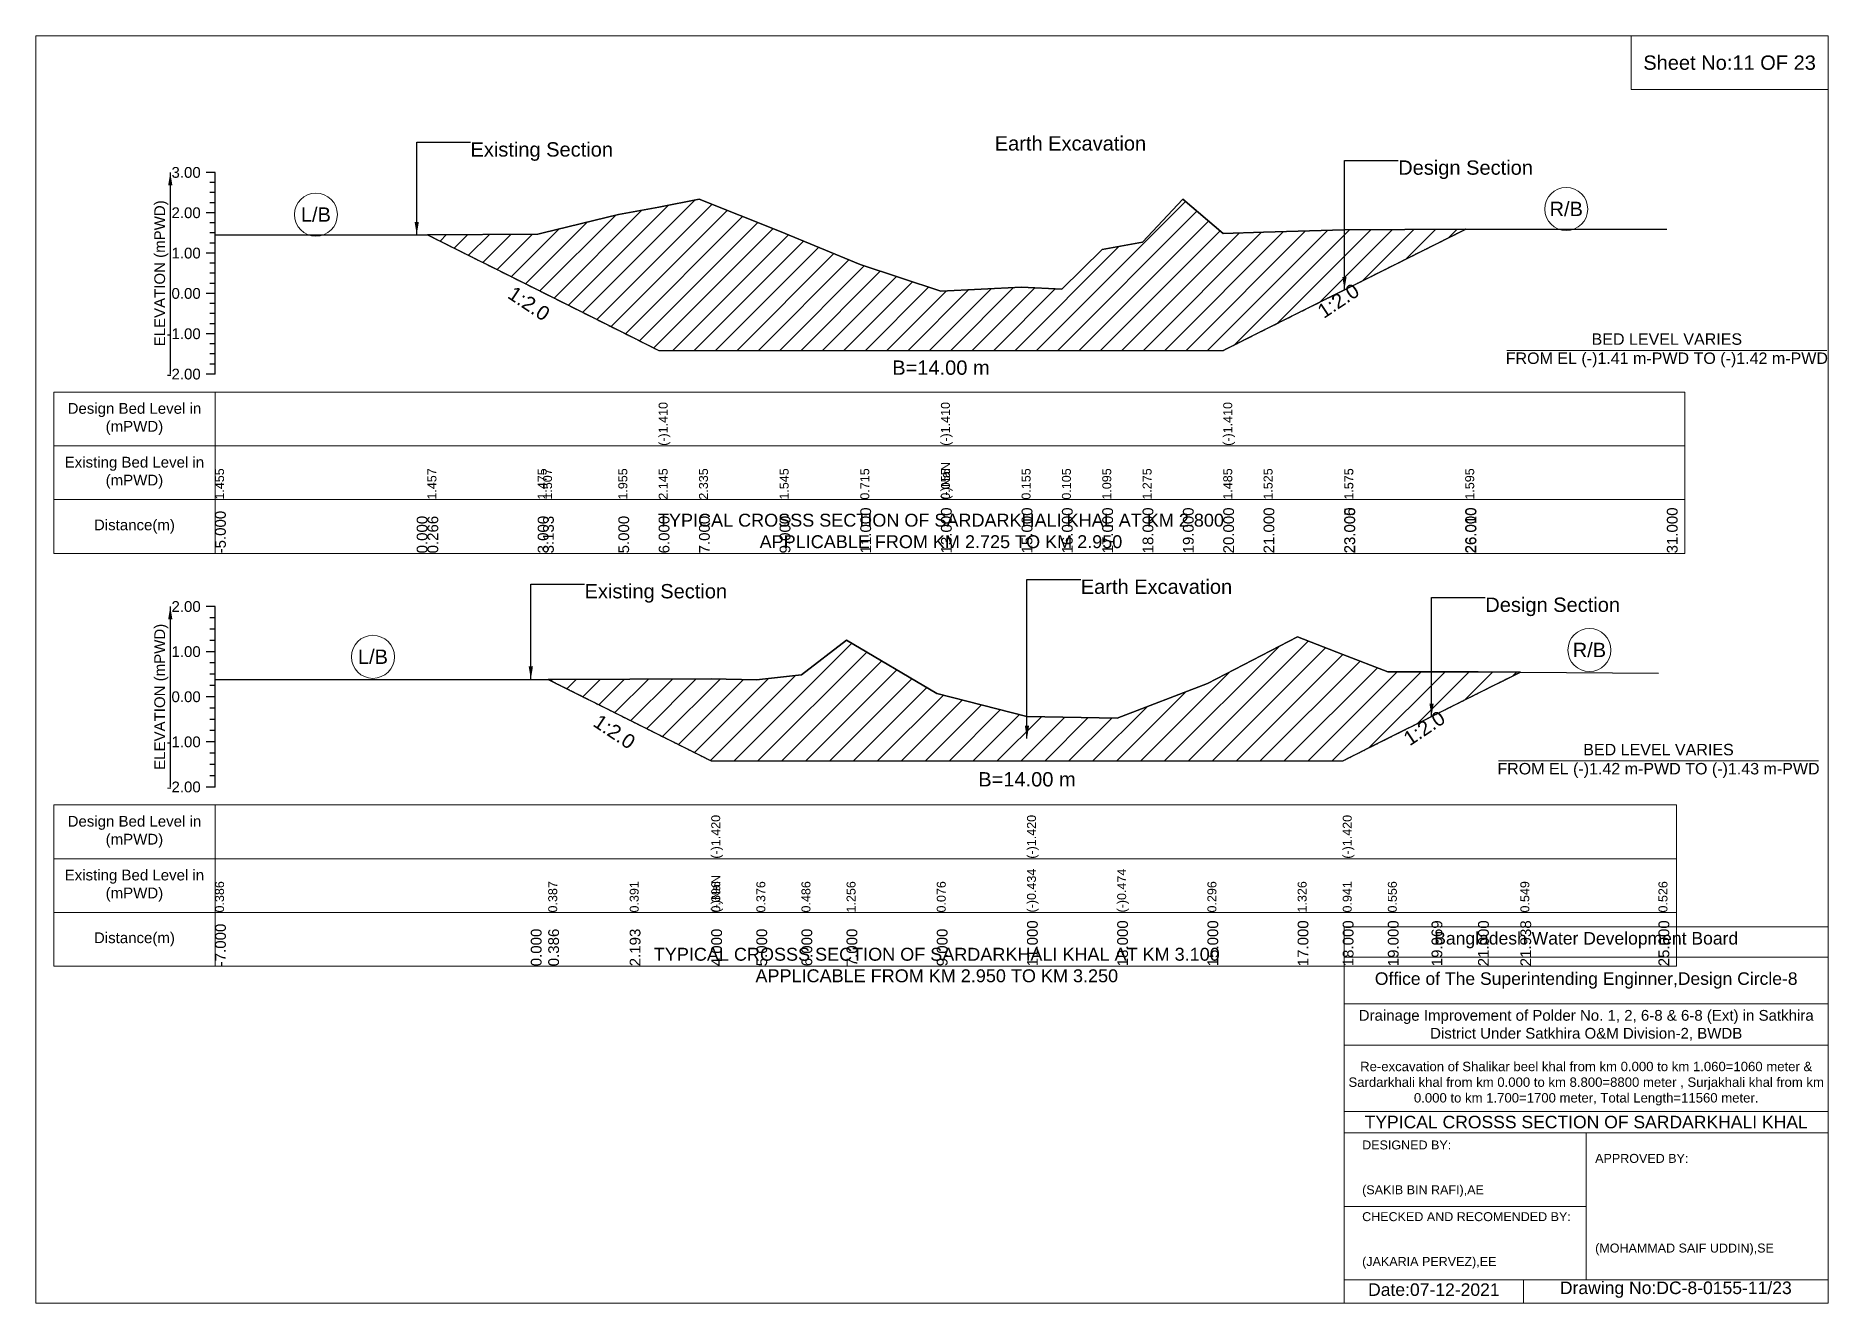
# Model space of a CAD drawing. Header units: inches. Extents: x 93000 to 506000, y -4242 to 0.
# Drawn here: x 200000 to 206000, y -4242 to 0 of the extents above; entities that cross this region are included whole.
import ezdxf

# ---------------------------------------------------------------- set-up
doc = ezdxf.new("R2010")
doc.units = ezdxf.units.IN
doc.header["$LTSCALE"] = 7
doc.header["$MEASUREMENT"] = 0
doc.linetypes.add('DASHED', pattern=[0.75, 0.5, -0.25])
for name, color, linetype, lineweight in [('Cross section Data Border', 7, 'Continuous', 9), ('Cross Section Labels', 7, 'Continuous', 9), ('Design_Bed_Level for Xsection', 7, 'DASHED', 25), ('Existing_Bed_Level for Xsection', 7, 'Continuous', 25), ('Long Section Labels', 7, 'Continuous', 9)]:
    doc.layers.add(name, color=color, linetype=linetype, lineweight=lineweight)
doc.styles.get("Standard").update_dxf_attribs({"font": 'arial.ttf'})
doc.dimstyles.get("Standard").update_dxf_attribs({"dimtxt": 0.18, "dimasz": 0.18, "dimexe": 0.18, "dimexo": 0.0625, "dimgap": 0.09, "dimtad": 0, "dimtih": 1, "dimtoh": 1, "dimdec": 4, "dimzin": 0, "dimdsep": 46, "dimtxsty": 'Standard', "dimcen": 0.09, "dimadec": 0, "dimazin": 0, "dimtfac": 1, "dimtdec": 4, "dimtofl": 0, "dimtmove": 0, "dimatfit": 3, "dimfxl": 1, "dimtolj": 1, "dimtzin": 0, "dimarcsym": 0})

msp = doc.modelspace()

# ---------------------------------------------------------------- texts
at = {"layer": 'Cross section Data Border', "attachment_point": 5}
for s, insert, char_height in [('Sheet No:11 OF 23', (205670, -90), 48), ('Bangladesh Water Development Board', (205190, -3027), 42), ('Office of The Superintending Enginner,Design Circle-8', (205190, -3162), 42)]:
    msp.add_mtext(s, dxfattribs=dict(at, insert=insert, char_height=char_height))
at = {"layer": 'Cross section Data Border'}
for s, insert, char_height, width, attachment_point in [('Design Bed Level in (mPWD)', (200330, -1282.4), 36, 480, 5), ('Existing Bed Level in (mPWD)', (200330, -1462.4), 36, 480, 5), ('Distance(m)', (200330, -1642.4), 36, 480, 5), ('Design Bed Level in (mPWD)', (200330, -2664.4), 36, 480, 5), ('Existing Bed Level in (mPWD)', (200330, -2844.4), 36, 480, 5), ('Distance(m)', (200330, -3024.4), 36, 480, 5), ('Drainage Improvement of Polder No. 1, 2, 6-8 & 6-8 (Ext) in Satkhira District Under Satkhira O&M Division-2, BWDB', (205190, -3312), 36, 1680, 5), ('Re-excavation of Shalikar beel khal from km 0.000 to km 1.060=1060 meter & Sardarkhali khal from km 0.000 to km 8.800=8800 meter , Surjakhali khal from km 0.000 to km 1.700=1700 meter, Total Length=11560 meter.', (205190, -3507), 31.4683, 1620, 5), ('TYPICAL CROSSS SECTION OF SARDARKHALI KHAL', (205190, -3636), 42, 1680, 5), ('DESIGNED BY:^J^J^J(SAKIB BIN RAFI),AE', (204440, -3792), 30, 840, 4), ('APPROVED BY:^J^J^J^J^J^J(MOHAMMAD SAIF UDDIN),SE', (205220, -3912), 30, 840, 4), ('CHECKED AND RECOMENDED BY:^J^J^J(JAKARIA PERVEZ),EE', (204440, -4032), 30, 840, 4), ('Date:07-12-2021', (204680, -4197), 42, 840, 5), ('Drawing No:DC-8-0155-11/23', (205490, -4197), 42, 1320, 5)]:
    msp.add_mtext(s, dxfattribs=dict(at, insert=insert, char_height=char_height, width=width, attachment_point=attachment_point))
at = {"layer": 'Cross Section Labels'}
for s, insert, char_height, attachment_point in [('Existing Section', (201455, -356.2), 48, 1), ('Earth Excavation', (203210, -335.9), 48, 1), ('Design Section', (204560.7, -416.9), 48, 1), ('L/B', (200937.5, -598.5), 48, 5), ('R/B', (205123.2, -579.6), 48, 5), ('BED LEVEL VARIES ^JFROM EL (-)1.41 m-PWD TO (-)1.42 m-PWD', (205460, -1052.8), 38.4, 5), ('B=14.00 m', (203030, -1086.5), 48, 2), ('TYPICAL CROSSS SECTION OF SARDARKHALI KHAL AT KM 2.800^JAPPLICABLE FROM KM 2.725 TO KM 2.950', (203030, -1657.5), 43.2, 5), ('Existing Section', (201837, -1834.9), 48, 1), ('Earth Excavation', (203498, -1819.8), 48, 1), ('Design Section', (204852.3, -1880.2), 48, 1), ('R/B', (205200.8, -2055.8), 48, 5), ('L/B', (201128.5, -2078.6), 48, 5), ('BED LEVEL VARIES ^JFROM EL (-)1.42 m-PWD TO (-)1.43 m-PWD', (205432, -2426.8), 38.4, 5), ('B=14.00 m', (203318, -2464.6), 48, 2), ('TYPICAL CROSSS SECTION OF SARDARKHALI KHAL AT KM 3.100^JAPPLICABLE FROM KM 2.950 TO KM 3.250', (203016, -3110.5), 43.2, 5)]:
    msp.add_mtext(s, dxfattribs=dict(at, insert=insert, char_height=char_height, attachment_point=attachment_point))
at = {"layer": 'Cross Section Labels', "char_height": 48, "attachment_point": 2}
for insert, rotation in [((204346.9, -866.8), 33.69007), ((201664.2, -876.1), 326.30993), ((201950.4, -2309.3), 326.30993), ((204634.6, -2297.1), 33.69007)]:
    msp.add_mtext('1:2.0', dxfattribs=dict(at, insert=insert, rotation=rotation))
at = {"layer": 'Existing_Bed_Level for Xsection', "char_height": 36, "attachment_point": 6}
for s, insert in [('3.00', (200552, -457.4)), ('2.00', (200552, -592.4)), ('1.00', (200552, -727.4)), ('0.00', (200552, -862.4)), ('-1.00', (200552, -997.4)), ('-2.00', (200552, -1132.4)), ('2.00', (200552, -1910.4)), ('1.00', (200552, -2061.4)), ('0.00', (200552, -2212.4)), ('-1.00', (200552, -2363.4)), ('-2.00', (200552, -2514.4))]:
    msp.add_mtext(s, dxfattribs=dict(at, insert=insert))
at = {"layer": 'Existing_Bed_Level for Xsection', "char_height": 36, "attachment_point": 5, "rotation": 90}
for insert in [(200420, -794.9), (200420, -2212.4)]:
    msp.add_mtext('ELEVATION (mPWD)', dxfattribs=dict(at, insert=insert))
at = {"layer": 'Long Section Labels', "attachment_point": 1, "rotation": 90}
for s, insert, char_height in [('(-)1.410', (202085, -1372.4), 30), ('(-)1.410', (203030, -1372.4), 30), ('(-)1.410', (203975, -1372.4), 30), ('(-)NaN', (203030, -1552.4), 30), ('1.455', (200600, -1552.4), 30), ('1.455', (200600, -1552.4), 30), ('1.457', (201311, -1552.4), 30), ('1.475', (201680, -1552.4), 30), ('1.507', (201698, -1552.4), 30), ('1.955', (201950, -1552.4), 30), ('2.145', (202085, -1552.4), 30), ('2.145', (202085, -1552.4), 30), ('2.145', (202085, -1552.4), 30), ('2.335', (202220, -1552.4), 30), ('2.335', (202220, -1552.4), 30), ('1.545', (202490, -1552.4), 30), ('0.715', (202760, -1552.4), 30), ('0.055', (203030, -1552.4), 30), ('0.055', (203030, -1552.4), 30), ('0.155', (203300, -1552.4), 30), ('0.105', (203435, -1552.4), 30), ('1.095', (203570, -1552.4), 30), ('1.275', (203705, -1552.4), 30), ('1.485', (203975, -1552.4), 30), ('1.485', (203975, -1552.4), 30), ('1.485', (203975, -1552.4), 30), ('1.525', (204110, -1552.4), 30), ('1.575', (204380, -1552.4), 30), ('1.575', (204380.7, -1552.4), 30), ('1.595', (204785, -1552.4), 30), ('1.595', (204785, -1552.4), 30), ('1.595', (204785, -1552.4), 30), ('-5.000', (200600, -1732.4), 36), ('0.000', (201275, -1732.4), 36), ('0.266', (201311, -1732.4), 36), ('3.000', (201680, -1732.4), 36), ('3.133', (201698, -1732.4), 36), ('5.000', (201950, -1732.4), 36), ('6.000', (202085, -1732.4), 36), ('6.000', (202085, -1732.4), 36), ('6.000', (202085, -1732.4), 36), ('7.000', (202220, -1732.4), 36), ('9.000', (202490, -1732.4), 36), ('11.000', (202760, -1732.4), 36), ('13.000', (203030, -1732.4), 36), ('13.000', (203030, -1732.4), 36), ('13.000', (203030, -1732.4), 36), ('15.000', (203300, -1732.4), 36), ('16.000', (203435, -1732.4), 36), ('17.000', (203570, -1732.4), 36), ('18.000', (203705, -1732.4), 36), ('19.000', (203840, -1732.4), 36), ('20.000', (203975, -1732.4), 36), ('20.000', (203975, -1732.4), 36), ('20.000', (203975, -1732.4), 36), ('21.000', (204110, -1732.4), 36), ('23.000', (204380, -1732.4), 36), ('23.005', (204380.7, -1732.4), 36), ('26.000', (204785, -1732.4), 36), ('26.010', (204786.4, -1732.4), 36), ('31.000', (205460, -1732.4), 36), ('(-)1.420', (202261, -2754.4), 30), ('(-)1.420', (203318, -2754.4), 30), ('(-)1.420', (204375, -2754.4), 30), ('(-)NaN', (202261, -2934.4), 30), ('(-)0.434', (203318, -2934.4), 30), ('(-)0.434', (203318, -2934.4), 30), ('(-)0.434', (203318, -2934.4), 30), ('(-)0.474', (203620, -2934.4), 30), ('0.386', (200600, -2934.4), 30), ('0.386', (200600, -2934.4), 30), ('0.387', (201715.3, -2934.4), 30), ('0.391', (201988.1, -2934.4), 30), ('0.396', (202261, -2934.4), 30), ('0.396', (202261, -2934.4), 30), ('0.376', (202412, -2934.4), 30), ('0.486', (202563, -2934.4), 30), ('1.256', (202714, -2934.4), 30), ('0.076', (203016, -2934.4), 30), ('0.296', (203922, -2934.4), 30), ('1.326', (204224, -2934.4), 30), ('0.941', (204375, -2934.4), 30), ('0.941', (204375, -2934.4), 30), ('0.941', (204375, -2934.4), 30), ('0.556', (204526, -2934.4), 30), ('0.556', (204526, -2934.4), 30), ('0.556', (204526, -2934.4), 30), ('0.549', (204969.6, -2934.4), 30), ('0.526', (205432, -2934.4), 30), ('-7.000', (200600, -3114.4), 36), ('0.000', (201657, -3114.4), 36), ('0.386', (201715.3, -3114.4), 36), ('2.193', (201988.1, -3114.4), 36), ('4.000', (202261, -3114.4), 36), ('4.000', (202261, -3114.4), 36), ('4.000', (202261, -3114.4), 36), ('5.000', (202412, -3114.4), 36), ('6.000', (202563, -3114.4), 36), ('7.000', (202714, -3114.4), 36), ('9.000', (203016, -3114.4), 36), ('11.000', (203318, -3114.4), 36), ('11.000', (203318, -3114.4), 36), ('11.000', (203318, -3114.4), 36), ('13.000', (203620, -3114.4), 36), ('15.000', (203922, -3114.4), 36), ('17.000', (204224, -3114.4), 36), ('18.000', (204375, -3114.4), 36), ('18.000', (204375, -3114.4), 36), ('18.000', (204375, -3114.4), 36), ('19.000', (204526, -3114.4), 36), ('19.969', (204672.3, -3114.4), 36), ('21.000', (204828, -3114.4), 36), ('21.938', (204969.6, -3114.4), 36), ('25.000', (205432, -3114.4), 36)]:
    msp.add_mtext(s, dxfattribs=dict(at, insert=insert, char_height=char_height))

# ---------------------------------------------------------------- hatches: boundary and pattern name
at = {"layer": 'Existing_Bed_Level for Xsection'}
h = msp.add_hatch(dxfattribs=at)
h.set_pattern_fill('ANSI31', color=256, scale=405, style=0)
h.paths.add_polyline_path([(201311, -665.8), (201680, -850.3), (201698, -859.3), (201950, -985.3), (202085, -1052.8), (202220, -1052.8), (202490, -1052.8), (202760, -1052.8), (203030, -1052.8), (203300, -1052.8), (203435, -1052.8), (203570, -1052.8), (203705, -1052.8), (203840, -1052.8), (203975, -1052.8), (204110, -985.3), (204380, -850.3), (204380.7, -849.9), (204785, -647.8), (204786.4, -647.1), (204785, -647.1), (204380.7, -649.8), (204380, -649.8), (204110, -656.6), (203975, -662), (203840, -547.2), (203705, -690.3), (203570, -714.6), (203435, -848.2), (203300, -841.5), (203030, -855), (202760, -765.9), (202490, -653.9), (202220, -547.2), (202085, -572.9), (201950, -598.5), (201698, -659), (201680, -663.3)])
h = msp.add_hatch(dxfattribs=at)
h.set_pattern_fill('ANSI31', color=256, scale=453, style=0)
h.paths.add_polyline_path([(201715.3, -2154), (201988.1, -2290.4), (202261, -2426.8), (202412, -2426.8), (202563, -2426.8), (202714, -2426.8), (203016, -2426.8), (203318, -2426.8), (203620, -2426.8), (203922, -2426.8), (204224, -2426.8), (204375, -2426.8), (204526, -2351.3), (204672.3, -2278.2), (204828, -2200.3), (204969.6, -2129.5), (204828, -2128.5), (204672.3, -2128.5), (204526, -2128.5), (204375, -2070.3), (204224, -2012.2), (203922, -2167.7), (203620, -2284), (203318, -2278), (203016, -2200.9), (202714, -2022.8), (202563, -2139), (202412, -2155.7), (202261, -2152.6), (201988.1, -2153.3)])

# ---------------------------------------------------------------- linework, layer by layer
at = {"layer": 'Cross section Data Border'}
for points in [[(200000, 0), (206000, 0), (206000, -4242), (200000, -4242)], [(205340, 0), (206000, 0), (206000, -180), (205340, -180)], [(200060, -1192.4), (205520, -1192.4), (205520, -1732.4), (200060, -1732.4)], [(200060, -2574.4), (205492, -2574.4), (205492, -3114.4), (200060, -3114.4)]]:
    msp.add_lwpolyline(points, close=True, dxfattribs=at)
for points in [[(200600, -1192.4), (200600, -1732.4)], [(200060, -1372.4), (205520, -1372.4)], [(200060, -1552.4), (205520, -1552.4)], [(200600, -2574.4), (200600, -3114.4)], [(200060, -2754.4), (205492, -2754.4)], [(200060, -2934.4), (205492, -2934.4)], [(204380, -4242), (204380, -2982), (206000, -2982)], [(204380, -3084), (206000, -3084)], [(204380, -3240), (206000, -3240)], [(204380, -3378), (206000, -3378)], [(204380, -3600), (206000, -3600)], [(204380, -3672), (206000, -3672)], [(205190, -3672), (205190, -4164)], [(204380, -3918), (205190, -3918)], [(204380, -4164), (206000, -4164)], [(204980, -4164), (204980, -4242)]]:
    msp.add_lwpolyline(points, dxfattribs=at)
at = {"layer": 'Cross Section Labels'}
for points in [[(204924.2, -1052.8), (205995.8, -1052.8)], [(204896.2, -2426.8), (205967.8, -2426.8)]]:
    msp.add_lwpolyline(points, dxfattribs=at)
for centre in [(200937.5, -598.5), (205123.2, -579.6), (201128.5, -2078.6), (205200.8, -2055.8)]:
    msp.add_circle(centre, 72, dxfattribs=at)
at = {"layer": 'Design_Bed_Level for Xsection'}
for points in [[(201311, -665.8), (201698, -859.3), (202085, -1052.8), (203030, -1052.8), (203975, -1052.8), (204380.7, -849.9), (204786.4, -647.1)], [(201715.3, -2154), (201988.1, -2290.4), (202261, -2426.8), (203318, -2426.8), (204375, -2426.8), (204672.3, -2278.2), (204969.6, -2129.5)]]:
    msp.add_lwpolyline(points, dxfattribs=at)
at = {"layer": 'Existing_Bed_Level for Xsection'}
for points in [[(200600, -457.4), (200570, -457.4)], [(200600, -1132.4), (200600, -997.4), (200600, -862.4), (200600, -727.4), (200600, -592.4), (200600, -457.4)], [(200600, -491.2), (200582, -491.2)], [(200600, -524.9), (200582, -524.9)], [(200600, -592.4), (200570, -592.4)], [(200600, -558.7), (200582, -558.7)], [(200600, -666), (201275, -666), (201311, -665.8), (201680, -663.3), (201698, -659), (201950, -598.5), (202085, -572.9), (202085, -572.9), (202220, -547.2), (202490, -653.9), (202760, -765.9), (203030, -855), (203030, -855), (203300, -841.5), (203435, -848.2), (203570, -714.6), (203705, -690.3), (203840, -547.2), (203975, -662), (203975, -662), (204110, -656.6), (204380, -649.8), (204380.7, -649.8), (204785, -647.1), (204786.4, -647.1), (205460, -647.1)], [(200600, -626.2), (200582, -626.2)], [(200600, -659.9), (200582, -659.9)], [(200600, -693.7), (200582, -693.7)], [(200600, -727.4), (200570, -727.4)], [(200600, -761.2), (200582, -761.2)], [(200600, -794.9), (200582, -794.9)], [(200600, -828.7), (200582, -828.7)], [(200600, -862.4), (200570, -862.4)], [(200600, -896.2), (200582, -896.2)], [(200600, -929.9), (200582, -929.9)], [(200600, -997.4), (200570, -997.4)], [(200600, -963.7), (200582, -963.7)], [(200600, -1031.2), (200582, -1031.2)], [(200600, -1064.9), (200582, -1064.9)], [(200600, -1132.4), (200570, -1132.4)], [(200600, -1098.7), (200582, -1098.7)], [(200600, -1910.4), (200570, -1910.4)], [(200600, -2514.4), (200600, -2363.4), (200600, -2212.4), (200600, -2061.4), (200600, -1910.4)], [(200600, -1948.2), (200582, -1948.2)], [(200600, -1985.9), (200582, -1985.9)], [(200600, -2023.7), (200582, -2023.7)], [(200600, -2154.1), (201657, -2154.1), (201715.3, -2154), (201988.1, -2153.3), (202261, -2152.6), (202261, -2152.6), (202412, -2155.7), (202563, -2139), (202714, -2022.8), (203016, -2200.9), (203318, -2278), (203318, -2278), (203620, -2284), (203922, -2167.7), (204224, -2012.2), (204375, -2070.3), (204375, -2070.3), (204526, -2128.5), (204672.3, -2128.5), (204828, -2128.5), (204969.6, -2129.5), (205432, -2133)], [(200600, -2061.4), (200570, -2061.4)], [(200600, -2099.2), (200582, -2099.2)], [(200600, -2136.9), (200582, -2136.9)], [(200600, -2212.4), (200570, -2212.4)], [(200600, -2174.7), (200582, -2174.7)], [(200600, -2250.2), (200582, -2250.2)], [(200600, -2287.9), (200582, -2287.9)], [(200600, -2325.7), (200582, -2325.7)], [(200600, -2363.4), (200570, -2363.4)], [(200600, -2401.2), (200582, -2401.2)], [(200600, -2438.9), (200582, -2438.9)], [(200600, -2514.4), (200570, -2514.4)], [(200600, -2476.7), (200582, -2476.7)]]:
    msp.add_lwpolyline(points, dxfattribs=at)
for points in [[(201311, -665.8), (201311, -665.8), (201680, -850.3), (201698, -859.3), (201950, -985.3), (202085, -1052.8), (202085, -1052.8), (202220, -1052.8), (202490, -1052.8), (202760, -1052.8), (203030, -1052.8), (203030, -1052.8), (203300, -1052.8), (203435, -1052.8), (203570, -1052.8), (203705, -1052.8), (203840, -1052.8), (203975, -1052.8), (203975, -1052.8), (204110, -985.3), (204380, -850.3), (204380.7, -849.9), (204785, -647.8), (204786.4, -647.1), (204785, -647.1), (204380.7, -649.8), (204380, -649.8), (204110, -656.6), (203975, -662), (203975, -662), (203840, -547.2), (203705, -690.3), (203570, -714.6), (203435, -848.2), (203300, -841.5), (203030, -855), (203030, -855), (202760, -765.9), (202490, -653.9), (202220, -547.2), (202085, -572.9), (202085, -572.9), (201950, -598.5), (201698, -659), (201680, -663.3), (201311, -665.8)], [(201715.3, -2154), (201988.1, -2290.4), (202261, -2426.8), (202261, -2426.8), (202412, -2426.8), (202563, -2426.8), (202714, -2426.8), (203016, -2426.8), (203318, -2426.8), (203318, -2426.8), (203620, -2426.8), (203922, -2426.8), (204224, -2426.8), (204375, -2426.8), (204375, -2426.8), (204526, -2351.3), (204672.3, -2278.2), (204828, -2200.3), (204969.6, -2129.5), (204969.6, -2129.5), (204969.6, -2129.5), (204828, -2128.5), (204672.3, -2128.5), (204526, -2128.5), (204375, -2070.3), (204375, -2070.3), (204224, -2012.2), (203922, -2167.7), (203620, -2284), (203318, -2278), (203318, -2278), (203016, -2200.9), (202714, -2022.8), (202563, -2139), (202412, -2155.7), (202261, -2152.6), (202261, -2152.6), (201988.1, -2153.3)]]:
    msp.add_lwpolyline(points, close=True, dxfattribs=at)

msp.set_redraw_order([(e.dxf.handle, doc.entitydb.next_handle()) for e in msp.query("TEXT MTEXT ATTDEF DIMENSION ARC_DIMENSION")])  # texts and dimensions are drawn at this point

# ---------------------------------------------------------------- leaders
at = {"layer": 'Cross Section Labels', "annotation_type": 0, "has_hookline": 1, "hookline_direction": 0}
for points, text_width in [([(201275, -666), (201275, -356.2), (201454.9, -356.2)], 467.2), ([(204380.7, -849.9), (204380.7, -416.9), (204560.6, -416.9)], 441.2), ([(201657, -2154.1), (201657, -1834.9), (201836.9, -1834.9)], 467.2), ([(203318, -2352.4), (203318, -1819.8), (203497.9, -1819.8)], 497), ([(204672.3, -2278.2), (204672.3, -1880.2), (204852.2, -1880.2)], 441.2)]:
    msp.add_leader(points, dimstyle='Standard', override={"dimasz": 43.2}, dxfattribs=dict(at, text_width=text_width))
at = {"layer": 'Existing_Bed_Level for Xsection'}
for points in [[(200450, -457.4), (200450, -1132.4)], [(200450, -1910.4), (200450, -2514.4)]]:
    msp.add_leader(points, dimstyle='Standard', override={"dimasz": 43.2}, dxfattribs=at)

doc.saveas('drawing.dxf')
